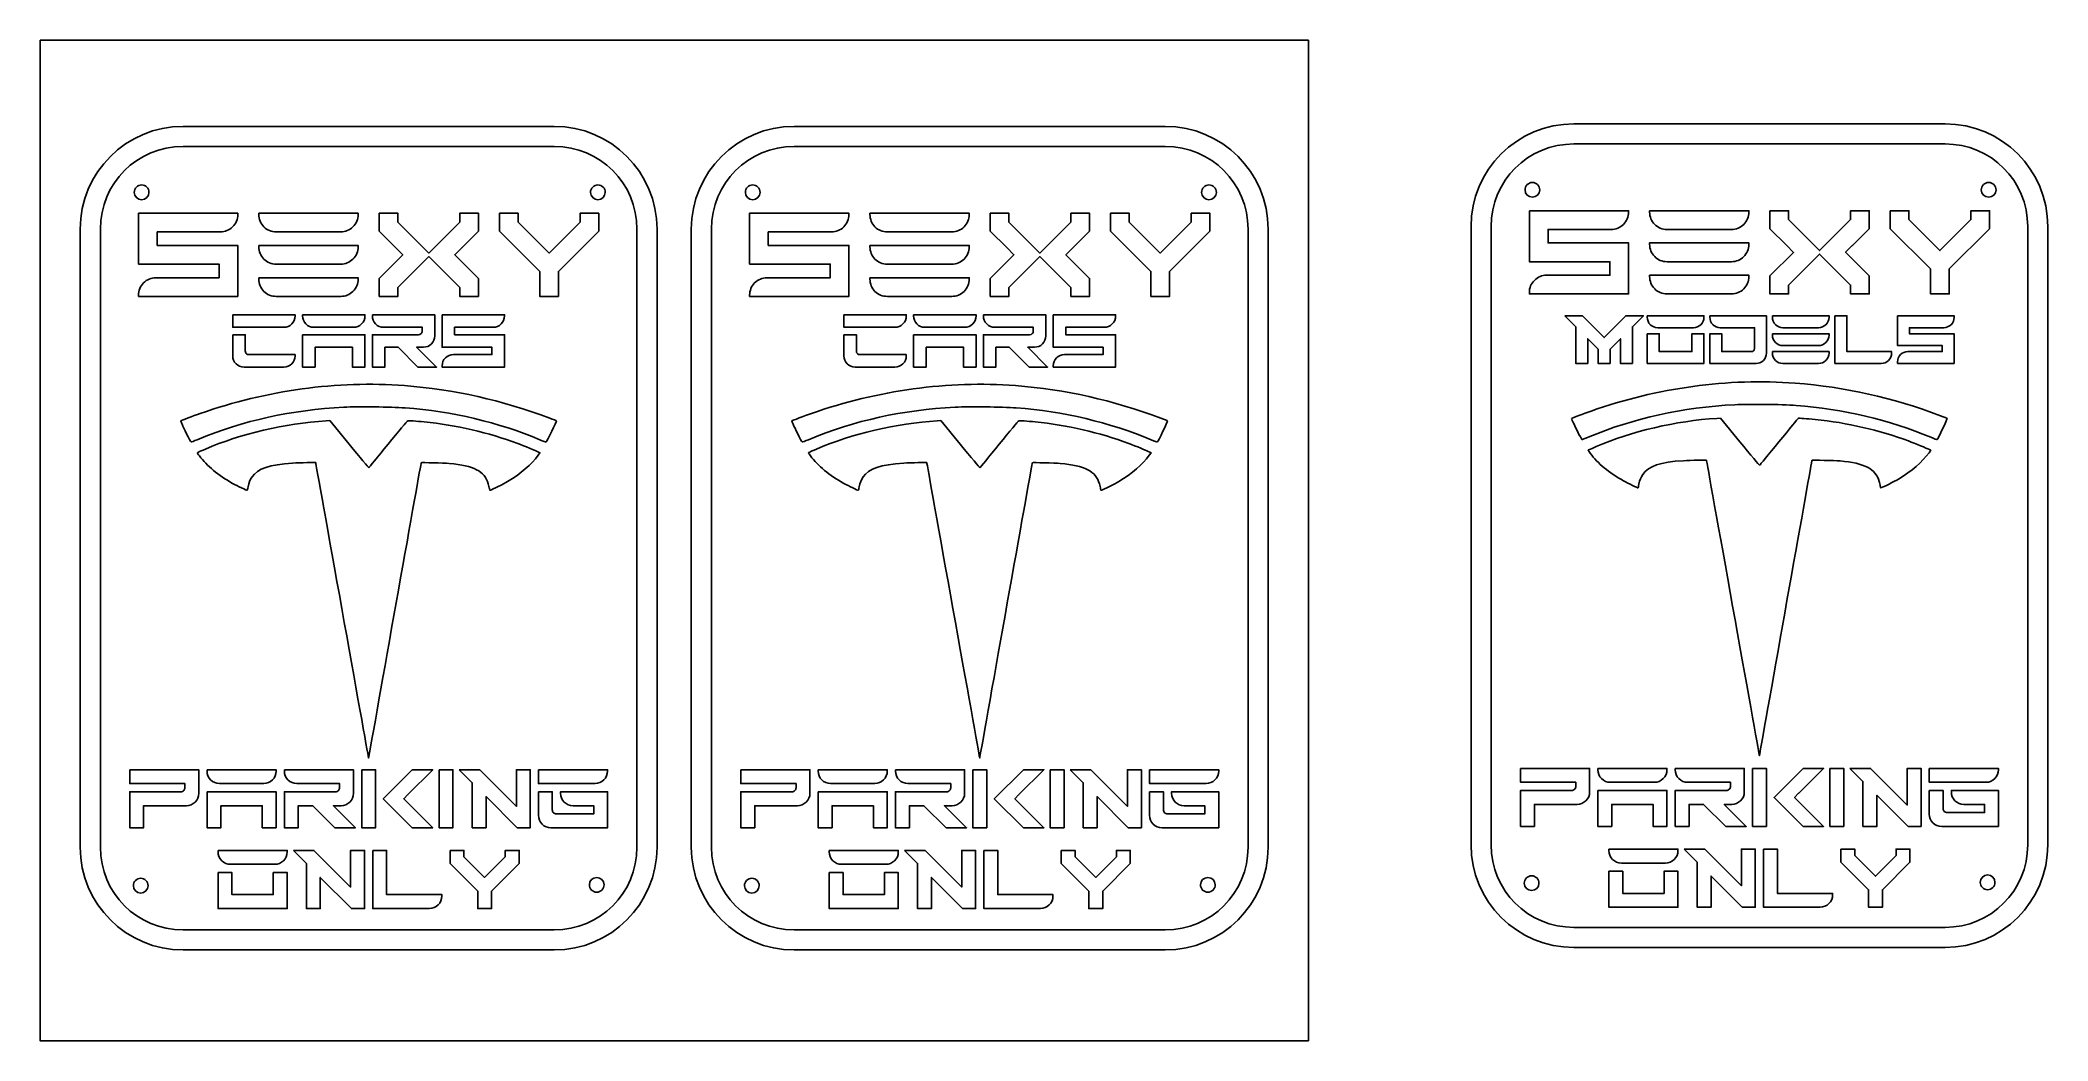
# Model space of a CAD drawing. Extents: x 0 to 602, y 0 to 300.
import ezdxf

# ---------------------------------------------------------------- set-up
doc = ezdxf.new("R2010")
doc.units = 0
doc.layers.add('Ebene_1', color=7, linetype='CONTINUOUS')

msp = doc.modelspace()

# ---------------------------------------------------------------- linework, layer by layer
at = {"layer": 'Ebene_1', "color": 7}
for points in [[(0, 299.59998), (380, 299.59998), (380, 0), (0, 0)], [(42.817704, 267.789834)], [(225.905704, 267.789834)], [(459.508704, 268.534356)], [(32.602477, 254.03728)], [(169.302092, 254.03728)], [(215.690477, 254.03728)], [(352.390092, 254.03728)], [(449.293477, 254.781802)], [(585.993092, 254.781802)], [(101.571012, 247.787973), (101.571012, 242.420584), (106.511213, 237.480381), (108.657476, 235.334114), (101.571012, 228.249367), (101.571012, 222.881979), (101.95341, 222.881979), (107.162326, 222.881979), (107.162326, 225.519165), (116.439847, 234.794964), (125.715648, 225.519165), (125.715648, 222.881979), (126.096325, 222.881979), (131.306962, 222.881979), (131.306962, 228.249367), (124.218769, 235.33756), (126.218623, 237.368417), (126.254782, 237.368417), (131.306944, 242.420584), (131.306944, 247.787973), (125.71563, 247.787973), (125.71563, 245.150787), (116.439847, 235.874987), (107.162326, 245.150787), (107.162326, 247.787973)], [(137.620024, 247.787973), (137.620024, 242.420584), (149.691482, 230.347403), (149.691482, 222.881979), (150.072159, 222.881979), (155.282796, 222.881979), (155.282796, 230.347403), (167.354254, 242.420584), (167.354254, 247.787973), (161.762939, 247.787973), (161.762939, 245.150787), (152.487139, 235.874987), (143.211338, 245.150787), (143.211338, 247.787973)], [(284.659012, 247.787973), (284.659012, 242.420584), (289.599213, 237.480381), (291.745476, 235.334114), (284.659012, 228.249367), (284.659012, 222.881979), (285.04141, 222.881979), (290.250326, 222.881979), (290.250326, 225.519165), (299.527847, 234.794964), (308.803648, 225.519165), (308.803648, 222.881979), (309.184325, 222.881979), (314.394962, 222.881979), (314.394962, 228.249367), (307.306769, 235.33756), (309.306623, 237.368417), (309.342782, 237.368417), (314.394944, 242.420584), (314.394944, 247.787973), (308.80363, 247.787973), (308.80363, 245.150787), (299.527847, 235.874987), (290.250326, 245.150787), (290.250326, 247.787973)], [(320.708024, 247.787973), (320.708024, 242.420584), (332.779482, 230.347403), (332.779482, 222.881979), (333.160159, 222.881979), (338.370796, 222.881979), (338.370796, 230.347403), (350.442254, 242.420584), (350.442254, 247.787973), (344.850939, 247.787973), (344.850939, 245.150787), (335.575139, 235.874987), (326.299338, 245.150787), (326.299338, 247.787973)], [(518.262602, 248.532495), (518.262602, 243.165106), (523.202803, 238.224903), (525.349066, 236.078636), (518.262602, 228.993889), (518.262602, 223.626501), (518.645, 223.626501), (523.853916, 223.626501), (523.853916, 226.263687), (533.131437, 235.539486), (542.407238, 226.263687), (542.407238, 223.626501), (542.787915, 223.626501), (547.998552, 223.626501), (547.998552, 228.993889), (540.910359, 236.082082), (542.910213, 238.112939), (542.946372, 238.112939), (547.998534, 243.165106), (547.998534, 248.532495), (542.40722, 248.532495), (542.40722, 245.895309), (533.131437, 236.619509), (523.853916, 245.895309), (523.853916, 248.532495)], [(554.311614, 248.532495), (554.311614, 243.165106), (566.383072, 231.091925), (566.383072, 223.626501), (566.763749, 223.626501), (571.974386, 223.626501), (571.974386, 231.091925), (584.045844, 243.165106), (584.045844, 248.532495), (578.454529, 248.532495), (578.454529, 245.895309), (569.178729, 236.619509), (559.902928, 245.895309), (559.902928, 248.532495)], [(456.775032, 217.082086), (460.080552, 213.776559), (460.080552, 202.805795), (460.524967, 202.805795), (463.646181, 202.805795), (463.646181, 210.210932), (466.774292, 207.082826), (466.774292, 202.805795), (470.34164, 202.805795), (470.34164, 207.082826), (473.469742, 210.210932), (473.469742, 202.805795), (477.03537, 202.805795), (477.03537, 213.776559), (480.340899, 217.082086), (475.068245, 217.082086), (468.557102, 210.57094), (462.047678, 217.082086)], [(78.616598, 211.428109), (78.616598, 201.702737), (78.997276, 201.702737), (82.366535, 201.702737), (82.366535, 207.678174), (93.552609, 207.678174), (93.552609, 201.702737), (97.302542, 201.702737), (97.302542, 211.428109)], [(261.704598, 211.428109), (261.704598, 201.702737), (262.085276, 201.702737), (265.454535, 201.702737), (265.454535, 207.678174), (276.640609, 207.678174), (276.640609, 201.702737), (280.390542, 201.702737), (280.390542, 211.428109)], [(481.503605, 211.726755), (481.503605, 202.805795), (481.946291, 202.805795), (498.458423, 202.805795), (498.458423, 211.726755), (494.892794, 211.726755), (494.892794, 206.371423), (485.069233, 206.371423), (485.069233, 211.726755)], [(566.43404, 180.707132)], [(149.74273, 179.96262)], [(332.83073, 179.96262)], [(96.336869, 81.180668), (96.336869, 63.787448), (96.759799, 63.787448), (100.491814, 63.787448), (100.491814, 81.180668)], [(111.48021, 81.180668), (102.783605, 72.484053), (111.48021, 63.787448), (111.653576, 63.787448), (117.637372, 63.787448), (108.938855, 72.485965), (110.150477, 73.716636), (110.173302, 73.716636), (117.637333, 81.180668)], [(119.506242, 81.180668), (119.506242, 63.787448), (119.929163, 63.787448), (123.661178, 63.787448), (123.661178, 81.180668)], [(125.530049, 81.180668), (129.437333, 77.273384), (129.437333, 63.787448), (129.858351, 63.787448), (133.590366, 63.787448), (133.590366, 73.12035), (142.923268, 63.787448), (146.830552, 63.787448), (146.830552, 81.180668), (142.675606, 81.180668), (142.675606, 70.192262), (131.689113, 81.180668)], [(279.424869, 81.180668), (279.424869, 63.787448), (279.847799, 63.787448), (283.579814, 63.787448), (283.579814, 81.180668)], [(294.56821, 81.180668), (285.871605, 72.484053), (294.56821, 63.787448), (294.741576, 63.787448), (300.725372, 63.787448), (292.026855, 72.485965), (293.238477, 73.716636), (293.261302, 73.716636), (300.725333, 81.180668)], [(302.594242, 81.180668), (302.594242, 63.787448), (303.017163, 63.787448), (306.749178, 63.787448), (306.749178, 81.180668)], [(308.618049, 81.180668), (312.525333, 77.273384), (312.525333, 63.787448), (312.946351, 63.787448), (316.678366, 63.787448), (316.678366, 73.12035), (326.011268, 63.787448), (329.918552, 63.787448), (329.918552, 81.180668), (325.763606, 81.180668), (325.763606, 70.192262), (314.777113, 81.180668)], [(513.028379, 81.57239), (513.028379, 64.17917), (513.451309, 64.17917), (517.183324, 64.17917), (517.183324, 81.57239)], [(528.17172, 81.57239), (519.475115, 72.875775), (528.17172, 64.17917), (528.345086, 64.17917), (534.328882, 64.17917), (525.630365, 72.877687), (526.841987, 74.108358), (526.864812, 74.108358), (534.328843, 81.57239)], [(536.197752, 81.57239), (536.197752, 64.17917), (536.620673, 64.17917), (540.352688, 64.17917), (540.352688, 81.57239)], [(542.221559, 81.57239), (546.128843, 77.665106), (546.128843, 64.17917), (546.549861, 64.17917), (550.281876, 64.17917), (550.281876, 73.512072), (559.614778, 64.17917), (563.522062, 64.17917), (563.522062, 81.57239), (559.367116, 81.57239), (559.367116, 70.583984), (548.380623, 81.57239)], [(49.99813, 74.560575), (49.99813, 63.787448), (50.421054, 63.787448), (54.153072, 63.787448), (54.153072, 70.405629), (66.549313, 70.405629), (66.549313, 63.787448), (70.70235, 63.787448), (70.70235, 74.560575)], [(233.08613, 74.560575), (233.08613, 63.787448), (233.509054, 63.787448), (237.241071, 63.787448), (237.241071, 70.405629), (249.637313, 70.405629), (249.637313, 63.787448), (253.79035, 63.787448), (253.79035, 74.560575)], [(466.68964, 74.952297), (466.68964, 64.17917), (467.112564, 64.17917), (470.844582, 64.17917), (470.844582, 70.797351), (483.240823, 70.797351), (483.240823, 64.17917), (487.39386, 64.17917), (487.39386, 74.952297)], [(75.882215, 57.001617), (79.787593, 53.094333), (79.787593, 39.608388), (80.210517, 39.608388), (83.942534, 39.608388), (83.942534, 48.941289), (93.275435, 39.608388), (97.180817, 39.608388), (97.180817, 57.001617), (93.027773, 57.001617), (93.027773, 46.013211), (82.039377, 57.001617)], [(122.81724, 57.001617), (122.81724, 53.094333), (131.090924, 44.820648), (131.090924, 39.608388), (131.513854, 39.608388), (135.24587, 39.608388), (135.24587, 44.820648), (143.519555, 53.094333), (143.519555, 57.001617), (139.366521, 57.001617), (139.366521, 55.098451), (133.167446, 48.901289), (126.970274, 55.098451), (126.970274, 57.001617)], [(258.970215, 57.001617), (262.875592, 53.094333), (262.875592, 39.608388), (263.298517, 39.608388), (267.030534, 39.608388), (267.030534, 48.941289), (276.363435, 39.608388), (280.268817, 39.608388), (280.268817, 57.001617), (276.115773, 57.001617), (276.115773, 46.013211), (265.127377, 57.001617)], [(305.90524, 57.001617), (305.90524, 53.094333), (314.178924, 44.820648), (314.178924, 39.608388), (314.601854, 39.608388), (318.33387, 39.608388), (318.33387, 44.820648), (326.607555, 53.094333), (326.607555, 57.001617), (322.454521, 57.001617), (322.454521, 55.098451), (316.255446, 48.901289), (310.058274, 55.098451), (310.058274, 57.001617)], [(492.573725, 57.393339), (496.479103, 53.486055), (496.479103, 40.00011), (496.902027, 40.00011), (500.634044, 40.00011), (500.634044, 49.333011), (509.966945, 40.00011), (513.872327, 40.00011), (513.872327, 57.393339), (509.719283, 57.393339), (509.719283, 46.404933), (498.730887, 57.393339)], [(539.50875, 57.393339), (539.50875, 53.486055), (547.782434, 45.21237), (547.782434, 40.00011), (548.205364, 40.00011), (551.93738, 40.00011), (551.93738, 45.21237), (560.211065, 53.486055), (560.211065, 57.393339), (556.058031, 57.393339), (556.058031, 55.490173), (549.858956, 49.293011), (543.661784, 55.490173), (543.661784, 57.393339)], [(53.309129, 50.381524), (53.309129, 39.608388), (53.730147, 39.608388), (74.011443, 39.608388), (74.011443, 50.381524), (69.858407, 50.381524), (69.858407, 43.761431), (57.462165, 43.761431), (57.462165, 50.381524)], [(236.397129, 50.381524), (236.397129, 39.608388), (236.818147, 39.608388), (257.099443, 39.608388), (257.099443, 50.381524), (252.946407, 50.381524), (252.946407, 43.761431), (240.550165, 43.761431), (240.550165, 50.381524)], [(470.000639, 50.773246), (470.000639, 40.00011), (470.421657, 40.00011), (490.702953, 40.00011), (490.702953, 50.773246), (486.549917, 50.773246), (486.549917, 44.153153), (474.153675, 44.153153), (474.153675, 50.773246)], [(32.345252, 46.449678)], [(168.968739, 46.70692)], [(215.433252, 46.449678)], [(352.056739, 46.70692)], [(449.036252, 47.1942)], [(585.659739, 47.451442)]]:
    msp.add_lwpolyline(points, close=True, dxfattribs=at)
for points in [[(154.010494, 273.804662), (42.817704, 273.804662)], [(337.098494, 273.804662), (225.905704, 273.804662)], [(570.701494, 274.549184), (459.508704, 274.549184)], [(42.817704, 267.789834), (154.010494, 267.789834)], [(225.905704, 267.789834), (337.098494, 267.789834)], [(459.508704, 268.534356), (570.701494, 268.534356)], [(29.474708, 247.787973), (29.474708, 232.538455), (53.617624, 232.538455), (53.617624, 228.473295), (34.685348, 228.473295)], [(59.210664, 247.407294), (59.210664, 247.787973), (29.474708, 247.787973)], [(65.52372, 247.787973), (65.52372, 247.407294)], [(95.257951, 247.407212), (95.257951, 247.78789), (65.52372, 247.787973)], [(212.562708, 247.787973), (212.562708, 232.538455), (236.705624, 232.538455), (236.705624, 228.473295), (217.773348, 228.473295)], [(242.298664, 247.407294), (242.298664, 247.787973), (212.562708, 247.787973)], [(248.61172, 247.787973), (248.61172, 247.407294)], [(278.345951, 247.407212), (278.345951, 247.78789), (248.61172, 247.787973)], [(446.166298, 248.532495), (446.166298, 233.282977), (470.309214, 233.282977), (470.309214, 229.217817), (451.376938, 229.217817)], [(475.902254, 248.151816), (475.902254, 248.532495), (446.166298, 248.532495)], [(482.21531, 248.532495), (482.21531, 248.151816)], [(511.949541, 248.151734), (511.949541, 248.532412), (482.21531, 248.532495)], [(12.007181, 243.03573), (12.007181, 57.965694)], [(18.030139, 57.965694), (18.030139, 243.03573)], [(29.474708, 223.262656), (29.474708, 222.881979), (29.855387, 222.881979), (59.210664, 222.881979), (59.210664, 238.131495), (35.066026, 238.131495), (35.066026, 242.196655), (54.000025, 242.196655)], [(67.027485, 243.70731), (67.029249, 243.705546), (67.031013, 243.703783)], [(70.732719, 242.196572), (90.047314, 242.196572)], [(178.798059, 243.03573), (178.798059, 57.965694)], [(184.821017, 57.965694), (184.821017, 243.03573)], [(195.095181, 243.03573), (195.095181, 57.965694)], [(201.118139, 57.965694), (201.118139, 243.03573)], [(212.562708, 223.262656), (212.562708, 222.881979), (212.943387, 222.881979), (242.298664, 222.881979), (242.298664, 238.131495), (218.154026, 238.131495), (218.154026, 242.196655), (237.088025, 242.196655)], [(250.115485, 243.70731), (250.117249, 243.705546), (250.119013, 243.703783)], [(253.820719, 242.196572), (273.135314, 242.196572)], [(361.886059, 243.03573), (361.886059, 57.965694)], [(367.909017, 57.965694), (367.909017, 243.03573)], [(428.698181, 243.780252), (428.698181, 58.710216)], [(434.721139, 58.710216), (434.721139, 243.780252)], [(446.166298, 224.007178), (446.166298, 223.626501), (446.546977, 223.626501), (475.902254, 223.626501), (475.902254, 238.876017), (451.757616, 238.876017), (451.757616, 242.941177), (470.691615, 242.941177)], [(483.719075, 244.451832), (483.720839, 244.450068), (483.722603, 244.448305)], [(487.424309, 242.941094), (506.738904, 242.941094)], [(595.489059, 243.780252), (595.489059, 58.710216)], [(601.512017, 58.710216), (601.512017, 243.780252)], [(65.52372, 238.131495), (65.52372, 237.749094)], [(95.257951, 237.749012), (95.257951, 238.131412), (65.52372, 238.131495)], [(248.61172, 238.131495), (248.61172, 237.749094)], [(278.345951, 237.749012), (278.345951, 238.131412), (248.61172, 238.131495)], [(482.21531, 238.876017), (482.21531, 238.493616)], [(511.949541, 238.493534), (511.949541, 238.875934), (482.21531, 238.876017)], [(483.719075, 234.795355), (483.720839, 234.793591), (483.722603, 234.791827)], [(67.027485, 234.050833), (67.029249, 234.049069), (67.031013, 234.047305)], [(70.732719, 232.538372), (90.047314, 232.538372)], [(250.115485, 234.050833), (250.117249, 234.049069), (250.119013, 234.047305)], [(253.820719, 232.538372), (273.135314, 232.538372)], [(482.21531, 229.217817), (482.21531, 228.83714)], [(511.949541, 228.837057), (511.949541, 229.217734), (482.21531, 229.217817)], [(487.424309, 233.282894), (506.738904, 233.282894)], [(65.52372, 228.473295), (65.52372, 228.092618)], [(95.257951, 228.092535), (95.257951, 228.473212), (65.52372, 228.473295)], [(67.027485, 224.392633), (67.029249, 224.390869), (67.031013, 224.389105)], [(70.732719, 222.881896), (90.047314, 222.881896)], [(248.61172, 228.473295), (248.61172, 228.092618)], [(278.345951, 228.092535), (278.345951, 228.473212), (248.61172, 228.473295)], [(250.115485, 224.392633), (250.117249, 224.390869), (250.119013, 224.389105)], [(253.820719, 222.881896), (273.135314, 222.881896)], [(483.719075, 225.137155), (483.720839, 225.135391), (483.722603, 225.133627)], [(487.424309, 223.626418), (506.738904, 223.626418)], [(57.705152, 217.401825), (57.705152, 213.651889), (58.087552, 213.651889), (73.023562, 213.651889)], [(76.391097, 217.021146), (76.391097, 217.401825), (57.705152, 217.401825)], [(78.616598, 217.401825), (78.616598, 217.021146)], [(97.302693, 217.020991), (97.302693, 217.401753), (78.616598, 217.401825)], [(99.526326, 217.401825), (99.526326, 217.021146)], [(118.21399, 211.045638), (118.21399, 217.401753), (99.526326, 217.401825)], [(120.43777, 217.401825), (120.43777, 207.678174), (135.37378, 207.678174), (135.37378, 205.452673), (123.80703, 205.452673)], [(139.12371, 217.021146), (139.12371, 217.401825), (120.43777, 217.401825)], [(240.793152, 217.401825), (240.793152, 213.651889), (241.175552, 213.651889), (256.111562, 213.651889)], [(259.479097, 217.021146), (259.479097, 217.401825), (240.793152, 217.401825)], [(261.704598, 217.401825), (261.704598, 217.021146)], [(280.390693, 217.020991), (280.390693, 217.401753), (261.704598, 217.401825)], [(282.614326, 217.401825), (282.614326, 217.021146)], [(301.30199, 211.045638), (301.30199, 217.401753), (282.614326, 217.401825)], [(303.52577, 217.401825), (303.52577, 207.678174), (318.46178, 207.678174), (318.46178, 205.452673), (306.89503, 205.452673)], [(322.21171, 217.021146), (322.21171, 217.401825), (303.52577, 217.401825)], [(481.503605, 217.082086), (481.503605, 216.637674)], [(498.458502, 216.637591), (498.458502, 217.082003), (481.503605, 217.082086)], [(500.24812, 217.082086), (500.24812, 216.637674)], [(517.203071, 205.926929), (517.203071, 217.082086), (500.24812, 217.082086)], [(518.992645, 217.082086), (518.992645, 216.637674)], [(535.947586, 216.637591), (535.947586, 217.082003), (518.992645, 217.082086)], [(537.73717, 217.082086), (537.73717, 202.805795), (538.181576, 202.805795), (551.570765, 202.805795)], [(554.691988, 205.927012), (554.691988, 206.371423), (541.302789, 206.371423), (541.302789, 217.082086), (537.73717, 217.082086)], [(556.481685, 217.082086), (556.481685, 208.161127), (569.870875, 208.161127), (569.870875, 206.371423), (559.604628, 206.371423)], [(573.436503, 216.637674), (573.436503, 217.082086), (556.481685, 217.082086)], [(57.705152, 211.428109), (57.705152, 205.071994)], [(61.455087, 206.565424), (61.455087, 211.428109), (57.705152, 211.428109)], [(79.588102, 214.630283), (79.589902, 214.628483), (79.591702, 214.626683)], [(81.984289, 213.651734), (93.933437, 213.651734)], [(113.35187, 211.427954), (99.526405, 211.427954), (99.526405, 201.702582), (99.908802, 201.702582), (103.27634, 201.702582), (103.27634, 207.678019), (107.21919, 207.678019), (113.19291, 201.702582), (118.75322, 201.702582), (112.77779, 207.678019), (114.84481, 207.678019)], [(100.49783, 214.630283), (100.49983, 214.628483), (100.50183, 214.626683)], [(102.89614, 213.651734), (114.46289, 213.651734), (114.46289, 212.538983)], [(120.43777, 202.085137), (120.43777, 201.702737), (120.81844, 201.702737), (139.12371, 201.702737), (139.12371, 211.428109), (124.18771, 211.428109), (124.18771, 213.651889), (135.75446, 213.651889)], [(240.793152, 211.428109), (240.793152, 205.071994)], [(244.543087, 206.565424), (244.543087, 211.428109), (240.793152, 211.428109)], [(262.676102, 214.630283), (262.677902, 214.628483), (262.679702, 214.626683)], [(265.072289, 213.651734), (277.021437, 213.651734)], [(296.43987, 211.427954), (282.614405, 211.427954), (282.614405, 201.702582), (282.996802, 201.702582), (286.36434, 201.702582), (286.36434, 207.678019), (290.30719, 207.678019), (296.28091, 201.702582), (301.84122, 201.702582), (295.86579, 207.678019), (297.93281, 207.678019)], [(283.58583, 214.630283), (283.58783, 214.628483), (283.58983, 214.626683)], [(285.98414, 213.651734), (297.55089, 213.651734), (297.55089, 212.538983)], [(303.52577, 202.085137), (303.52577, 201.702737), (303.90644, 201.702737), (322.21171, 201.702737), (322.21171, 211.428109), (307.27571, 211.428109), (307.27571, 213.651889), (318.84246, 213.651889)], [(482.402762, 214.424229), (482.404526, 214.422465), (482.406289, 214.420701)], [(484.624898, 213.516375), (495.33556, 213.516375)], [(512.741733, 206.37134), (503.813881, 206.37134), (503.813881, 211.726672), (500.248253, 211.726672), (500.248253, 202.805712), (500.692668, 202.805712), (514.080137, 202.805712)], [(501.147286, 214.424229), (501.14905, 214.422465), (501.152578, 214.420701)], [(503.369475, 213.516375), (513.637442, 213.516375), (513.637442, 207.265331)], [(518.992645, 211.726755), (518.992645, 211.282343)], [(535.947586, 211.28226), (535.947586, 211.726672), (518.992645, 211.726755)], [(519.891802, 214.424229), (519.89533, 214.422465), (519.897094, 214.420701)], [(522.113982, 213.516375), (532.826373, 213.516375)], [(556.481685, 203.248484), (556.481685, 202.805795), (556.9261, 202.805795), (573.436503, 202.805795), (573.436503, 211.726755), (560.047314, 211.726755), (560.047314, 213.516458), (570.31529, 213.516458)], [(76.391252, 205.071839), (76.391252, 205.452673), (62.567838, 205.452673)], [(259.479252, 205.071839), (259.479252, 205.452673), (245.655838, 205.452673)], [(518.992645, 206.371423), (518.992645, 205.927012)], [(535.947586, 205.926929), (535.947586, 206.371423), (518.992645, 206.371423)], [(519.891802, 209.068898), (519.89533, 209.067134), (519.897094, 209.06537)], [(522.113982, 208.161044), (532.826373, 208.161044)], [(58.676656, 202.681131), (58.678456, 202.679331), (58.680256, 202.677531)], [(61.074565, 201.702582), (73.023717, 201.702582)], [(241.764656, 202.681131), (241.766456, 202.679331), (241.768256, 202.677531)], [(244.162565, 201.702582), (256.111717, 201.702582)], [(519.891802, 203.713566), (519.89533, 203.711802), (519.897094, 203.710039)], [(522.113982, 202.805712), (532.826373, 202.805712)], [(85.656042, 185.62731), (86.741351, 185.69401), (92.566923, 178.59531)], [(268.744042, 185.62731), (269.829351, 185.69401), (275.654923, 178.59531)], [(502.34722, 186.371822), (503.43254, 186.438522), (509.25815, 179.339822)], [(149.33692, 176.26632), (149.74218, 176.05954), (149.21942, 175.34083)], [(332.42492, 176.26632), (332.83018, 176.05954), (332.30742, 175.34083)], [(566.02824, 177.010832), (566.43351, 176.804052), (565.91075, 176.085342)], [(98.491139, 85.1013), (98.409339, 84.6362), (98.340682, 84.99802)], [(281.579139, 85.1013), (281.497339, 84.6362), (281.428682, 84.99802)], [(515.18243, 85.845822), (515.10063, 85.380722), (515.03196, 85.742542)], [(26.82876, 81.180668), (26.82876, 77.025722), (43.379943, 77.025722), (43.379943, 75.793148)], [(47.53298, 74.137655), (47.53298, 81.180668), (26.82876, 81.180668)], [(49.99813, 81.180668), (49.99813, 80.757738)], [(70.70235, 80.75764), (70.70235, 81.18057), (49.99813, 81.180668)], [(73.167501, 81.180668), (73.167501, 80.757738)], [(93.871721, 74.137557), (93.871721, 81.18057), (73.167501, 81.180668)], [(149.295699, 81.180668), (149.295699, 77.025722), (149.718629, 77.025722), (166.2679, 77.025722)], [(169.999926, 80.757738), (169.999926, 81.180668), (149.295699, 81.180668)], [(209.91676, 81.180668), (209.91676, 77.025722), (226.467943, 77.025722), (226.467943, 75.793148)], [(230.62098, 74.137655), (230.62098, 81.180668), (209.91676, 81.180668)], [(233.08613, 81.180668), (233.08613, 80.757738)], [(253.79035, 80.75764), (253.79035, 81.18057), (233.08613, 81.180668)], [(256.255501, 81.180668), (256.255501, 80.757738)], [(276.959721, 74.137557), (276.959721, 81.18057), (256.255501, 81.180668)], [(332.383699, 81.180668), (332.383699, 77.025722), (332.806629, 77.025722), (349.3559, 77.025722)], [(353.087926, 80.757738), (353.087926, 81.180668), (332.383699, 81.180668)], [(443.52027, 81.57239), (443.52027, 77.417444), (460.071453, 77.417444), (460.071453, 76.18487)], [(464.22449, 74.529377), (464.22449, 81.57239), (443.52027, 81.57239)], [(466.68964, 81.57239), (466.68964, 81.14946)], [(487.39386, 81.149362), (487.39386, 81.572292), (466.68964, 81.57239)], [(467.766001, 78.501426), (467.769805, 78.499476), (467.771755, 78.497525)], [(489.859011, 81.57239), (489.859011, 81.14946)], [(510.563231, 74.529279), (510.563231, 81.572292), (489.859011, 81.57239)], [(490.93537, 78.501426), (490.939174, 78.499476), (490.941125, 78.497525)], [(565.987209, 81.57239), (565.987209, 77.417444), (566.410139, 77.417444), (582.95941, 77.417444)], [(586.691436, 81.14946), (586.691436, 81.57239), (565.987209, 81.57239)], [(42.145462, 74.560575), (26.82876, 74.560575), (26.82876, 63.787448), (27.251684, 63.787448), (30.983702, 63.787448), (30.983702, 70.405629), (43.800962, 70.405629)], [(51.074491, 78.109704), (51.078295, 78.107754), (51.080245, 78.105803)], [(53.730187, 77.025624), (66.970332, 77.025624)], [(88.484242, 74.560477), (73.167501, 74.560477), (73.167501, 63.787351), (73.590424, 63.787351), (77.322441, 63.787351), (77.322441, 70.405532), (81.69075, 70.405532), (88.310842, 63.787351), (94.468008, 63.787351), (87.847912, 70.405532), (90.139706, 70.405532)], [(74.24386, 78.109704), (74.247664, 78.107754), (74.249615, 78.105803)], [(76.899557, 77.025624), (89.718727, 77.025624), (89.718727, 75.793051)], [(149.295699, 74.560575), (149.295699, 67.517562)], [(153.45082, 69.172822), (153.45082, 74.560341), (149.295699, 74.560575)], [(153.027812, 63.78736), (170.000014, 63.78736), (170.000014, 74.560487), (155.91588, 74.560487), (155.91588, 74.137567)], [(225.233462, 74.560575), (209.91676, 74.560575), (209.91676, 63.787448), (210.339684, 63.787448), (214.071702, 63.787448), (214.071702, 70.405629), (226.888962, 70.405629)], [(234.16249, 78.109704), (234.166295, 78.107754), (234.168245, 78.105803)], [(236.818187, 77.025624), (250.058332, 77.025624)], [(271.572242, 74.560477), (256.255501, 74.560477), (256.255501, 63.787351), (256.678424, 63.787351), (260.410441, 63.787351), (260.410441, 70.405532), (264.77875, 70.405532), (271.398842, 63.787351), (277.556008, 63.787351), (270.935912, 70.405532), (273.227706, 70.405532)], [(257.33186, 78.109704), (257.335664, 78.107754), (257.337615, 78.105803)], [(259.987557, 77.025624), (272.806727, 77.025624), (272.806727, 75.793051)], [(332.383699, 74.560575), (332.383699, 67.517562)], [(336.53882, 69.172822), (336.53882, 74.560341), (332.383699, 74.560575)], [(336.115812, 63.78736), (353.088014, 63.78736), (353.088014, 74.560487), (339.00388, 74.560487), (339.00388, 74.137567)], [(458.836972, 74.952297), (443.52027, 74.952297), (443.52027, 64.17917), (443.943194, 64.17917), (447.675212, 64.17917), (447.675212, 70.797351), (460.492472, 70.797351)], [(470.421697, 77.417346), (483.661842, 77.417346)], [(505.175752, 74.952199), (489.859011, 74.952199), (489.859011, 64.179073), (490.281934, 64.179073), (494.013951, 64.179073), (494.013951, 70.797254), (498.38226, 70.797254), (505.002352, 64.179073), (511.159518, 64.179073), (504.539422, 70.797254), (506.831216, 70.797254)], [(493.591067, 77.417346), (506.410237, 77.417346), (506.410237, 76.184773)], [(565.987209, 74.952297), (565.987209, 67.909284)], [(570.14233, 69.564544), (570.14233, 74.952063), (565.987209, 74.952297)], [(569.719322, 64.179082), (586.691524, 64.179082), (586.691524, 74.952209), (572.60739, 74.952209), (572.60739, 74.529289)], [(159.647983, 70.405395), (165.845156, 70.405395), (165.845156, 67.940248), (154.683394, 67.940248)], [(156.992244, 71.491426), (156.994195, 71.489475), (156.996146, 71.485573)], [(342.735983, 70.405395), (348.933156, 70.405395), (348.933156, 67.940248), (337.771394, 67.940248)], [(340.080244, 71.491426), (340.082195, 71.489475), (340.084146, 71.485573)], [(576.339493, 70.797117), (582.536666, 70.797117), (582.536666, 68.33197), (571.374904, 68.33197)], [(573.683754, 71.883148), (573.685705, 71.881197), (573.687656, 71.877295)], [(150.372064, 64.871431), (150.374015, 64.86948), (150.375965, 64.867529)], [(333.460064, 64.871431), (333.462015, 64.86948), (333.463965, 64.867529)], [(567.063574, 65.263153), (567.065525, 65.261202), (567.067475, 65.259251)], [(53.309129, 57.001617), (53.309129, 56.578687)], [(74.011535, 56.578589), (74.011535, 57.001519), (53.309129, 57.001617)], [(99.647866, 57.001617), (99.647866, 39.608388), (100.068884, 39.608388), (116.618165, 39.608388)], [(120.350181, 43.340413), (120.350181, 43.761431), (103.80091, 43.761431), (103.80091, 57.001617), (99.647866, 57.001617)], [(236.397129, 57.001617), (236.397129, 56.578687)], [(257.099535, 56.578589), (257.099535, 57.001519), (236.397129, 57.001617)], [(282.735866, 57.001617), (282.735866, 39.608388), (283.156884, 39.608388), (299.706165, 39.608388)], [(303.438181, 43.340413), (303.438181, 43.761431), (286.88891, 43.761431), (286.88891, 57.001617), (282.735866, 57.001617)], [(470.000639, 57.393339), (470.000639, 56.970409)], [(490.703045, 56.970311), (490.703045, 57.393241), (470.000639, 57.393339)], [(471.076999, 54.324278), (471.07895, 54.322327), (471.0809, 54.320376)], [(516.339376, 57.393339), (516.339376, 40.00011), (516.760394, 40.00011), (533.309675, 40.00011)], [(537.041691, 43.732135), (537.041691, 44.153153), (520.49242, 44.153153), (520.49242, 57.393339), (516.339376, 57.393339)], [(54.385489, 53.932556), (54.38744, 53.930605), (54.38939, 53.928654)], [(57.041237, 52.848476), (70.279517, 52.848476)], [(237.473489, 53.932556), (237.47544, 53.930605), (237.47739, 53.928654)], [(240.129237, 52.848476), (253.367517, 52.848476)], [(473.732747, 53.240198), (486.971027, 53.240198)], [(154.010494, 33.21159), (42.817704, 33.21159)], [(337.098494, 33.21159), (225.905704, 33.21159)], [(570.701494, 33.956112), (459.508704, 33.956112)], [(42.817704, 27.196754), (154.010494, 27.196754)], [(225.905704, 27.196754), (337.098494, 27.196754)], [(459.508704, 27.941276), (570.701494, 27.941276)]]:
    msp.add_lwpolyline(points, dxfattribs=at)
for points in [[(42.817704, 273.804662), (25.801186, 273.804662), (12.007181, 260.029274), (12.007181, 243.03573)], [(184.821017, 243.03573), (184.821017, 260.029274), (171.027012, 273.804662), (154.010494, 273.804662)], [(225.905704, 273.804662), (208.889186, 273.804662), (195.095181, 260.029274), (195.095181, 243.03573)], [(367.909017, 243.03573), (367.909017, 260.029274), (354.115012, 273.804662), (337.098494, 273.804662)], [(459.508704, 274.549184), (442.492186, 274.549184), (428.698181, 260.773796), (428.698181, 243.780252)], [(601.512017, 243.780252), (601.512017, 260.773796), (587.718012, 274.549184), (570.701494, 274.549184)], [(18.030139, 243.03573), (18.030139, 256.80109), (29.033717, 267.789834), (42.817704, 267.789834)], [(154.010494, 267.789834), (167.794472, 267.789834), (178.798059, 256.80109), (178.798059, 243.03573)], [(201.118139, 243.03573), (201.118139, 256.80109), (212.121717, 267.789834), (225.905704, 267.789834)], [(337.098494, 267.789834), (350.882472, 267.789834), (361.886059, 256.80109), (361.886059, 243.03573)], [(434.721139, 243.780252), (434.721139, 257.545612), (445.724717, 268.534356), (459.508704, 268.534356)], [(570.701494, 268.534356), (584.485472, 268.534356), (595.489059, 257.545612), (595.489059, 243.780252)], [(28.192812, 254.03728), (28.19281, 254.622039), (28.425103, 255.182849), (28.838589, 255.596337)], [(30.397644, 251.832456), (29.179953, 251.832456), (28.192817, 252.819588), (28.192812, 254.03728)], [(28.838589, 255.596337), (29.252076, 256.009826), (29.812885, 256.242121), (30.397644, 256.242121)], [(30.397644, 256.242121), (30.982404, 256.242121), (31.543213, 256.009826), (31.9567, 255.596337)], [(32.602477, 254.03728), (32.602472, 252.819588), (31.615336, 251.832456), (30.397644, 251.832456)], [(31.9567, 255.596337), (32.370186, 255.182849), (32.602479, 254.622039), (32.602477, 254.03728)], [(164.892427, 254.03728), (164.892425, 254.622039), (165.124718, 255.182849), (165.538204, 255.596337)], [(167.097259, 251.832456), (165.879568, 251.832456), (164.892432, 252.819588), (164.892427, 254.03728)], [(165.538204, 255.596337), (165.951691, 256.009826), (166.5125, 256.242121), (167.097259, 256.242121)], [(167.097259, 256.242121), (167.682019, 256.242121), (168.242828, 256.009826), (168.656315, 255.596337)], [(169.302092, 254.03728), (169.302087, 252.819588), (168.314951, 251.832456), (167.097259, 251.832456)], [(168.656315, 255.596337), (169.069801, 255.182849), (169.302094, 254.622039), (169.302092, 254.03728)], [(211.280812, 254.03728), (211.28081, 254.622039), (211.513103, 255.182849), (211.926589, 255.596337)], [(213.485644, 251.832456), (212.267953, 251.832456), (211.280817, 252.819588), (211.280812, 254.03728)], [(211.926589, 255.596337), (212.340076, 256.009826), (212.900885, 256.242121), (213.485644, 256.242121)], [(213.485644, 256.242121), (214.070404, 256.242121), (214.631213, 256.009826), (215.0447, 255.596337)], [(215.690477, 254.03728), (215.690472, 252.819588), (214.703336, 251.832456), (213.485644, 251.832456)], [(215.0447, 255.596337), (215.458186, 255.182849), (215.690479, 254.622039), (215.690477, 254.03728)], [(347.980427, 254.03728), (347.980425, 254.622039), (348.212718, 255.182849), (348.626204, 255.596337)], [(350.185259, 251.832456), (348.967568, 251.832456), (347.980432, 252.819588), (347.980427, 254.03728)], [(348.626204, 255.596337), (349.039691, 256.009826), (349.6005, 256.242121), (350.185259, 256.242121)], [(350.185259, 256.242121), (350.770019, 256.242121), (351.330828, 256.009826), (351.744315, 255.596337)], [(352.390092, 254.03728), (352.390087, 252.819588), (351.402951, 251.832456), (350.185259, 251.832456)], [(351.744315, 255.596337), (352.157801, 255.182849), (352.390094, 254.622039), (352.390092, 254.03728)], [(444.883812, 254.781802), (444.88381, 255.366561), (445.116103, 255.927371), (445.529589, 256.340859)], [(447.088644, 252.576978), (445.870953, 252.576978), (444.883817, 253.56411), (444.883812, 254.781802)], [(445.529589, 256.340859), (445.943076, 256.754348), (446.503885, 256.986643), (447.088644, 256.986643)], [(447.088644, 256.986643), (447.673404, 256.986643), (448.234213, 256.754348), (448.6477, 256.340859)], [(449.293477, 254.781802), (449.293472, 253.56411), (448.306336, 252.576978), (447.088644, 252.576978)], [(448.6477, 256.340859), (449.061186, 255.927371), (449.293479, 255.366561), (449.293477, 254.781802)], [(581.583427, 254.781802), (581.583425, 255.366561), (581.815718, 255.927371), (582.229204, 256.340859)], [(583.788259, 252.576978), (582.570568, 252.576978), (581.583432, 253.56411), (581.583427, 254.781802)], [(582.229204, 256.340859), (582.642691, 256.754348), (583.2035, 256.986643), (583.788259, 256.986643)], [(583.788259, 256.986643), (584.373019, 256.986643), (584.933828, 256.754348), (585.347315, 256.340859)], [(585.993092, 254.781802), (585.993087, 253.56411), (585.005951, 252.576978), (583.788259, 252.576978)], [(585.347315, 256.340859), (585.760801, 255.927371), (585.993094, 255.366561), (585.993092, 254.781802)], [(57.660392, 243.70042), (58.68253, 244.69566), (59.210664, 245.959741), (59.210664, 247.407294)], [(65.52372, 247.407294), (65.52372, 245.985602), (66.035114, 244.726502), (67.027485, 243.70731)], [(93.7094, 243.700337), (94.731542, 244.695577), (95.257951, 245.959658), (95.257951, 247.407212)], [(240.748392, 243.70042), (241.77053, 244.69566), (242.298664, 245.959741), (242.298664, 247.407294)], [(248.61172, 247.407294), (248.61172, 245.985602), (249.123114, 244.726502), (250.115485, 243.70731)], [(276.7974, 243.700337), (277.819542, 244.695577), (278.345951, 245.959658), (278.345951, 247.407212)], [(474.351982, 244.444942), (475.37412, 245.440182), (475.902254, 246.704263), (475.902254, 248.151816)], [(482.21531, 248.151816), (482.21531, 246.730124), (482.726704, 245.471024), (483.719075, 244.451832)], [(510.40099, 244.444859), (511.423132, 245.440099), (511.949541, 246.70418), (511.949541, 248.151734)], [(54.000025, 242.196655), (55.398276, 242.196655), (56.642399, 242.709216), (57.660392, 243.70042)], [(67.031013, 243.703783), (68.027156, 242.707638), (69.287521, 242.196572), (70.732719, 242.196572)], [(90.047314, 242.196572), (91.445566, 242.196572), (92.691411, 242.709133), (93.7094, 243.700337)], [(237.088025, 242.196655), (238.486276, 242.196655), (239.730399, 242.709216), (240.748392, 243.70042)], [(250.119013, 243.703783), (251.115156, 242.707638), (252.375521, 242.196572), (253.820719, 242.196572)], [(273.135314, 242.196572), (274.533566, 242.196572), (275.779411, 242.709133), (276.7974, 243.700337)], [(470.691615, 242.941177), (472.089866, 242.941177), (473.333989, 243.453738), (474.351982, 244.444942)], [(483.722603, 244.448305), (484.718746, 243.45216), (485.979111, 242.941094), (487.424309, 242.941094)], [(506.738904, 242.941094), (508.137156, 242.941094), (509.383001, 243.453655), (510.40099, 244.444859)], [(65.52372, 237.749094), (65.52372, 236.327402), (66.035114, 235.070025), (67.027485, 234.050833)], [(93.7094, 234.042138), (94.731542, 235.037378), (95.257951, 236.301459), (95.257951, 237.749012)], [(248.61172, 237.749094), (248.61172, 236.327402), (249.123114, 235.070025), (250.115485, 234.050833)], [(276.7974, 234.042138), (277.819542, 235.037378), (278.345951, 236.301459), (278.345951, 237.749012)], [(482.21531, 238.493616), (482.21531, 237.071924), (482.726704, 235.814547), (483.719075, 234.795355)], [(483.722603, 234.791827), (484.718746, 233.795684), (485.979111, 233.282894), (487.424309, 233.282894)], [(506.738904, 233.282894), (508.137156, 233.282894), (509.383001, 233.795455), (510.40099, 234.78666)], [(510.40099, 234.78666), (511.423132, 235.7819), (511.949541, 237.045981), (511.949541, 238.493534)], [(67.031013, 234.047305), (68.027156, 233.051162), (69.287521, 232.538372), (70.732719, 232.538372)], [(90.047314, 232.538372), (91.445566, 232.538372), (92.691411, 233.050933), (93.7094, 234.042138)], [(250.119013, 234.047305), (251.115156, 233.051162), (252.375521, 232.538372), (253.820719, 232.538372)], [(273.135314, 232.538372), (274.533566, 232.538372), (275.779411, 233.050933), (276.7974, 234.042138)], [(451.376938, 229.217817), (449.952846, 229.217817), (448.691893, 228.691096), (447.673509, 227.672712)], [(482.21531, 228.83714), (482.21531, 227.415446), (482.726704, 226.156347), (483.719075, 225.137155)], [(510.40099, 225.130182), (511.423132, 226.125422), (511.949541, 227.389503), (511.949541, 228.837057)], [(30.981919, 226.92819), (29.98699, 225.933262), (29.474708, 224.68435), (29.474708, 223.262656)], [(34.685348, 228.473295), (33.261256, 228.473295), (32.000303, 227.946574), (30.981919, 226.92819)], [(65.52372, 228.092618), (65.52372, 226.670924), (66.035114, 225.411825), (67.027485, 224.392633)], [(67.031013, 224.389105), (68.027156, 223.392962), (69.287521, 222.881896), (70.732719, 222.881896)], [(90.047314, 222.881896), (91.445566, 222.881896), (92.691411, 223.394456), (93.7094, 224.38566)], [(93.7094, 224.38566), (94.731542, 225.3809), (95.257951, 226.644981), (95.257951, 228.092535)], [(214.069919, 226.92819), (213.07499, 225.933262), (212.562708, 224.68435), (212.562708, 223.262656)], [(217.773348, 228.473295), (216.349256, 228.473295), (215.088303, 227.946574), (214.069919, 226.92819)], [(248.61172, 228.092618), (248.61172, 226.670924), (249.123114, 225.411825), (250.115485, 224.392633)], [(250.119013, 224.389105), (251.115156, 223.392962), (252.375521, 222.881896), (253.820719, 222.881896)], [(273.135314, 222.881896), (274.533566, 222.881896), (275.779411, 223.394456), (276.7974, 224.38566)], [(276.7974, 224.38566), (277.819542, 225.3809), (278.345951, 226.644981), (278.345951, 228.092535)], [(447.673509, 227.672712), (446.67858, 226.677784), (446.166298, 225.428872), (446.166298, 224.007178)], [(483.722603, 225.133627), (484.718746, 224.137484), (485.979111, 223.626418), (487.424309, 223.626418)], [(506.738904, 223.626418), (508.137156, 223.626418), (509.383001, 224.138978), (510.40099, 225.130182)], [(75.39031, 214.623392), (76.047987, 215.263763), (76.391097, 216.091512), (76.391097, 217.021146)], [(78.616598, 217.021146), (78.616598, 216.107781), (78.950602, 215.285013), (79.588102, 214.630283)], [(96.300183, 214.623237), (96.957866, 215.263607), (97.302693, 216.091356), (97.302693, 217.020991)], [(99.526326, 217.021146), (99.526326, 216.107781), (99.860322, 215.285013), (100.49783, 214.630283)], [(138.12121, 214.623392), (138.77888, 215.263762), (139.12371, 216.091511), (139.12371, 217.021146)], [(258.47831, 214.623392), (259.135987, 215.263763), (259.479097, 216.091512), (259.479097, 217.021146)], [(261.704598, 217.021146), (261.704598, 216.107781), (262.038602, 215.285013), (262.676102, 214.630283)], [(279.388183, 214.623237), (280.045866, 215.263607), (280.390693, 216.091356), (280.390693, 217.020991)], [(282.614326, 217.021146), (282.614326, 216.107781), (282.948322, 215.285013), (283.58583, 214.630283)], [(321.20921, 214.623392), (321.86688, 215.263762), (322.21171, 216.091511), (322.21171, 217.021146)], [(481.503605, 216.637674), (481.503605, 215.79515), (481.814733, 215.028146), (482.402762, 214.424229)], [(497.528336, 214.417256), (498.135688, 215.00862), (498.458502, 215.780292), (498.458502, 216.637591)], [(500.24812, 216.637674), (500.24812, 215.79515), (500.559258, 215.028146), (501.147286, 214.424229)], [(518.992645, 216.637674), (518.992645, 215.795151), (519.303782, 215.028146), (519.891802, 214.424229)], [(535.01914, 214.417256), (535.626492, 215.00862), (535.947586, 215.780292), (535.947586, 216.637591)], [(572.508066, 214.417339), (573.115409, 215.008704), (573.436503, 215.780376), (573.436503, 216.637674)], [(73.023562, 213.651889), (73.923076, 213.651889), (74.736778, 213.987059), (75.39031, 214.623392)], [(79.591702, 214.626683), (80.232975, 213.985409), (81.057007, 213.651734), (81.984289, 213.651734)], [(93.933437, 213.651734), (94.832947, 213.651734), (95.646653, 213.986904), (96.300183, 214.623237)], [(100.50183, 214.626683), (101.14311, 213.985409), (101.96886, 213.651734), (102.89614, 213.651734)], [(114.13389, 211.741454), (113.90275, 211.524149), (113.66634, 211.427954), (113.35187, 211.427954)], [(114.46289, 212.538983), (114.46289, 212.210444), (114.36253, 211.971862), (114.13389, 211.741454)], [(117.21156, 208.649523), (117.86916, 209.289975), (118.21399, 210.116002), (118.21399, 211.045638)], [(135.75446, 213.651889), (136.65397, 213.651889), (137.46767, 213.987059), (138.12121, 214.623392)], [(256.111562, 213.651889), (257.011076, 213.651889), (257.824778, 213.987059), (258.47831, 214.623392)], [(262.679702, 214.626683), (263.320975, 213.985409), (264.145007, 213.651734), (265.072289, 213.651734)], [(277.021437, 213.651734), (277.920947, 213.651734), (278.734653, 213.986904), (279.388183, 214.623237)], [(283.58983, 214.626683), (284.23111, 213.985409), (285.05686, 213.651734), (285.98414, 213.651734)], [(297.22189, 211.741454), (296.99075, 211.524149), (296.75434, 211.427954), (296.43987, 211.427954)], [(297.55089, 212.538983), (297.55089, 212.210444), (297.45053, 211.971862), (297.22189, 211.741454)], [(300.29956, 208.649523), (300.95716, 209.289975), (301.30199, 210.116002), (301.30199, 211.045638)], [(318.84246, 213.651889), (319.74197, 213.651889), (320.55567, 213.987059), (321.20921, 214.623392)], [(482.406289, 214.420701), (482.998701, 213.828285), (483.77034, 213.516376), (484.624898, 213.516375)], [(495.33556, 213.516375), (496.16612, 213.516376), (496.925817, 213.83059), (497.528336, 214.417256)], [(501.152578, 214.420701), (501.744999, 213.828286), (502.514917, 213.516376), (503.369475, 213.516375)], [(518.992645, 211.282343), (518.992645, 210.439819), (519.303782, 209.672814), (519.891802, 209.068898)], [(519.897094, 214.420701), (520.489515, 213.828287), (521.259433, 213.516375), (522.113982, 213.516375)], [(532.826373, 213.516375), (533.656942, 213.516376), (534.41663, 213.83059), (535.01914, 214.417256)], [(535.01914, 209.060202), (535.626492, 209.651566), (535.947586, 210.424961), (535.947586, 211.28226)], [(570.31529, 213.516458), (571.14585, 213.516458), (571.905538, 213.830675), (572.508066, 214.417339)], [(57.705152, 205.071994), (57.705152, 204.158628), (58.039155, 203.335861), (58.676656, 202.681131)], [(61.766865, 205.76445), (61.554547, 205.992096), (61.455087, 206.234298), (61.455087, 206.565424)], [(62.567838, 205.452673), (62.236712, 205.452673), (61.994511, 205.552133), (61.766865, 205.76445)], [(75.390465, 202.674085), (76.048142, 203.314456), (76.391252, 204.142204), (76.391252, 205.071839)], [(114.84481, 207.678019), (115.74433, 207.678019), (116.55803, 208.013188), (117.21156, 208.649523)], [(123.80703, 205.452673), (122.89126, 205.452673), (122.06664, 205.109254), (121.41272, 204.45533)], [(240.793152, 205.071994), (240.793152, 204.158628), (241.127155, 203.335861), (241.764656, 202.681131)], [(244.854865, 205.76445), (244.642547, 205.992096), (244.543087, 206.234298), (244.543087, 206.565424)], [(245.655838, 205.452673), (245.324712, 205.452673), (245.082511, 205.552133), (244.854865, 205.76445)], [(258.478465, 202.674085), (259.136142, 203.314456), (259.479252, 204.142204), (259.479252, 205.071839)], [(297.93281, 207.678019), (298.83233, 207.678019), (299.64603, 208.013188), (300.29956, 208.649523)], [(306.89503, 205.452673), (305.97926, 205.452673), (305.15464, 205.109254), (304.50072, 204.45533)], [(513.370454, 206.624551), (513.180989, 206.447115), (512.999205, 206.37134), (512.741733, 206.37134)], [(513.637442, 207.265331), (513.637442, 206.995653), (513.556921, 206.813172), (513.370454, 206.624551)], [(516.272914, 203.70487), (516.880257, 204.296235), (517.203071, 205.069629), (517.203071, 205.926929)], [(518.992645, 205.927012), (518.992645, 205.084488), (519.303782, 204.317482), (519.891802, 203.713566)], [(519.897094, 209.06537), (520.489515, 208.472956), (521.259433, 208.161044), (522.113982, 208.161044)], [(532.826373, 208.161044), (533.656942, 208.161044), (534.41663, 208.473536), (535.01914, 209.060202)], [(535.01914, 203.70487), (535.626492, 204.296235), (535.947586, 205.069629), (535.947586, 205.926929)], [(553.763541, 203.704953), (554.370885, 204.296318), (554.691988, 205.069714), (554.691988, 205.927012)], [(557.386011, 205.446427), (556.795019, 204.855425), (556.481685, 204.091008), (556.481685, 203.248484)], [(559.604628, 206.371423), (558.759313, 206.371423), (557.988988, 206.049402), (557.386011, 205.446427)], [(58.680256, 202.677531), (59.321529, 202.036258), (60.147284, 201.702582), (61.074565, 201.702582)], [(73.023717, 201.702582), (73.923231, 201.702582), (74.736933, 202.037752), (75.390465, 202.674085)], [(121.41272, 204.45533), (120.77266, 203.815272), (120.43777, 202.998503), (120.43777, 202.085137)], [(241.768256, 202.677531), (242.409529, 202.036258), (243.235284, 201.702582), (244.162565, 201.702582)], [(256.111717, 201.702582), (257.011231, 201.702582), (257.824933, 202.037752), (258.478465, 202.674085)], [(304.50072, 204.45533), (303.86066, 203.815272), (303.52577, 202.998503), (303.52577, 202.085137)], [(514.080137, 202.805712), (514.910697, 202.805712), (515.670395, 203.118205), (516.272914, 203.70487)], [(519.897094, 203.710039), (520.489515, 203.117624), (521.259433, 202.805712), (522.113982, 202.805712)], [(532.826373, 202.805712), (533.656942, 202.805712), (534.41663, 203.118204), (535.01914, 203.70487)], [(551.570765, 202.805795), (552.401334, 202.805795), (553.161022, 203.118289), (553.763541, 203.704953)], [(47.979197, 187.82525), (67.838141, 194.80461), (89.046941, 197.69686), (109.11995, 196.16302)], [(109.11995, 196.16302), (124.13342, 195.01583), (138.2829, 191.84888), (152.68616, 186.41205)], [(231.067197, 187.82525), (250.926141, 194.80461), (272.134941, 197.69686), (292.20795, 196.16302)], [(292.20795, 196.16302), (307.22142, 195.01583), (321.3709, 191.84888), (335.77416, 186.41205)], [(464.67035, 188.569752), (484.52929, 195.549122), (505.73815, 198.441382), (525.81127, 196.907542)], [(525.81127, 196.907542), (540.82475, 195.760352), (554.97422, 192.593402), (569.37747, 187.156552)], [(42.157049, 185.6257), (42.246659, 185.7152), (45.860817, 187.08076), (47.979197, 187.82525)], [(91.020313, 189.70728), (75.34746, 188.93452), (60.928091, 185.74048), (47.070218, 179.97188)], [(109.37835, 189.49737), (104.88264, 189.82347), (95.542898, 189.93026), (91.020313, 189.70728)], [(149.74273, 179.96262), (137.39735, 185.16922), (123.37155, 188.48237), (109.37835, 189.49737)], [(225.245049, 185.6257), (225.334659, 185.7152), (228.948817, 187.08076), (231.067197, 187.82525)], [(274.108313, 189.70728), (258.43546, 188.93452), (244.016091, 185.74048), (230.158218, 179.97188)], [(292.46635, 189.49737), (287.97064, 189.82347), (278.630898, 189.93026), (274.108313, 189.70728)], [(332.83073, 179.96262), (320.48535, 185.16922), (306.45955, 188.48237), (292.46635, 189.49737)], [(458.84821, 186.370222), (458.93781, 186.459722), (462.55197, 187.825272), (464.67035, 188.569752)], [(507.71153, 190.451802), (492.03862, 189.679032), (477.61925, 186.484992), (463.76136, 180.716402)], [(526.06967, 190.241882), (521.57394, 190.567992), (512.23414, 190.674772), (507.71153, 190.451802)], [(566.43404, 180.707132), (554.08867, 185.913742), (540.06286, 189.226882), (526.06967, 190.241882)], [(569.37747, 187.156552), (570.44981, 186.751782), (571.34563, 186.402172), (571.36816, 186.379632)], [(43.87392, 181.76423), (42.643008, 184.24786), (42.069347, 185.53804), (42.157049, 185.6257)], [(45.202234, 179.29995), (45.129404, 179.32785), (44.531855, 180.43673), (43.87392, 181.76423)], [(49.529676, 177.17591), (59.951628, 181.70989), (73.498586, 184.87908), (85.656042, 185.62731)], [(104.25006, 178.61671), (107.38516, 182.43718), (109.99809, 185.59261), (110.0566, 185.62878)], [(110.0566, 185.62878), (110.17861, 185.70418), (112.78601, 185.53608), (115.06347, 185.30587)], [(115.06347, 185.30587), (124.66795, 184.33499), (134.31414, 182.11254), (143.07562, 178.8519)], [(154.67684, 185.63512), (154.79455, 185.51735), (151.91463, 179.50532), (151.62282, 179.25967)], [(152.68616, 186.41205), (153.75851, 186.00727), (154.65432, 185.65766), (154.67684, 185.63512)], [(226.96192, 181.76423), (225.731008, 184.24786), (225.157347, 185.53804), (225.245049, 185.6257)], [(228.290234, 179.29995), (228.217404, 179.32785), (227.619855, 180.43673), (226.96192, 181.76423)], [(232.617676, 177.17591), (243.039628, 181.70989), (256.586586, 184.87908), (268.744042, 185.62731)], [(287.33806, 178.61671), (290.47316, 182.43718), (293.08609, 185.59261), (293.1446, 185.62878)], [(293.1446, 185.62878), (293.26661, 185.70418), (295.87401, 185.53608), (298.15147, 185.30587)], [(298.15147, 185.30587), (307.75595, 184.33499), (317.40214, 182.11254), (326.16362, 178.8519)], [(337.76484, 185.63512), (337.88255, 185.51735), (335.00263, 179.50532), (334.71082, 179.25967)], [(335.77416, 186.41205), (336.84651, 186.00727), (337.74232, 185.65766), (337.76484, 185.63512)], [(460.56508, 182.508742), (459.33417, 184.992372), (458.7605, 186.282562), (458.84821, 186.370222)], [(461.89339, 180.044462), (461.82059, 180.072362), (461.22301, 181.181252), (460.56508, 182.508742)], [(463.76136, 180.716402), (462.80665, 180.318952), (461.96603, 180.016582), (461.89339, 180.044462)], [(466.22084, 177.920422), (476.64279, 182.454402), (490.18974, 185.623592), (502.34722, 186.371822)], [(520.94138, 179.361232), (524.07647, 183.181692), (526.68941, 186.337122), (526.74792, 186.373292)], [(526.74792, 186.373292), (526.86994, 186.448692), (529.47733, 186.280592), (531.75479, 186.050382)], [(531.75479, 186.050382), (541.35925, 185.079502), (551.00547, 182.857042), (559.76694, 179.596402)], [(568.31413, 180.004182), (568.27493, 179.971282), (567.42896, 180.287552), (566.43404, 180.707132)], [(571.36816, 186.379632), (571.48587, 186.261862), (568.60595, 180.249832), (568.31413, 180.004182)], [(47.070218, 179.97188), (46.115496, 179.57443), (45.274878, 179.27207), (45.202234, 179.29995)], [(47.100582, 176.05422), (47.100582, 176.09892), (47.275009, 176.20775), (47.488184, 176.29598)], [(47.713096, 175.16003), (47.376223, 175.6071), (47.100582, 176.0095), (47.100582, 176.05422)], [(47.488184, 176.29598), (47.701396, 176.38438), (48.62008, 176.78017), (49.529676, 177.17591)], [(57.670638, 166.91532), (53.377005, 169.32583), (50.006194, 172.11683), (47.713096, 175.16003)], [(92.566923, 178.59531), (95.770984, 174.691), (98.427939, 171.53566), (98.471239, 171.58347)], [(98.471239, 171.58347), (98.514639, 171.63107), (101.11505, 174.7962), (104.25006, 178.61671)], [(149.21942, 175.34083), (147.18792, 172.54771), (144.00312, 169.80293), (140.05907, 167.44591)], [(143.07562, 178.8519), (145.14337, 178.08234), (148.46946, 176.70886), (149.33692, 176.26632)], [(151.62282, 179.25967), (151.58362, 179.22677), (150.73763, 179.54304), (149.74273, 179.96262)], [(230.158218, 179.97188), (229.203496, 179.57443), (228.362878, 179.27207), (228.290234, 179.29995)], [(230.188582, 176.05422), (230.188582, 176.09892), (230.363009, 176.20775), (230.576184, 176.29598)], [(230.801096, 175.16003), (230.464223, 175.6071), (230.188582, 176.0095), (230.188582, 176.05422)], [(230.576184, 176.29598), (230.789396, 176.38438), (231.70808, 176.78017), (232.617676, 177.17591)], [(240.758638, 166.91532), (236.465005, 169.32583), (233.094194, 172.11683), (230.801096, 175.16003)], [(275.654923, 178.59531), (278.858984, 174.691), (281.515939, 171.53566), (281.559239, 171.58347)], [(281.559239, 171.58347), (281.602639, 171.63107), (284.20305, 174.7962), (287.33806, 178.61671)], [(332.30742, 175.34083), (330.27592, 172.54771), (327.09112, 169.80293), (323.14707, 167.44591)], [(326.16362, 178.8519), (328.23137, 178.08234), (331.55746, 176.70886), (332.42492, 176.26632)], [(334.71082, 179.25967), (334.67162, 179.22677), (333.82563, 179.54304), (332.83073, 179.96262)], [(463.79173, 176.798732), (463.79173, 176.843432), (463.96616, 176.952252), (464.17935, 177.040492)], [(464.40425, 175.904552), (464.06738, 176.351612), (463.79173, 176.754012), (463.79173, 176.798732)], [(464.17935, 177.040492), (464.39256, 177.128892), (465.31123, 177.524682), (466.22084, 177.920422)], [(474.36178, 167.659832), (470.06815, 170.070342), (466.69735, 172.861352), (464.40425, 175.904552)], [(509.25815, 179.339822), (512.46223, 175.435502), (515.11922, 172.280172), (515.16251, 172.327982)], [(515.16251, 172.327982), (515.20601, 172.375682), (517.80636, 175.540722), (520.94138, 179.361232)], [(565.91075, 176.085342), (563.87924, 173.292232), (560.69443, 170.547442), (556.75039, 168.190422)], [(559.76694, 179.596402), (561.8347, 178.826862), (565.16077, 177.453372), (566.02824, 177.010832)], [(63.475703, 168.8159), (62.843792, 167.88686), (62.579996, 167.2245), (62.30424, 165.87461)], [(75.629584, 172.95404), (68.735381, 172.54291), (65.189498, 171.33561), (63.475703, 168.8159)], [(82.555064, 173.12917), (82.555064, 173.20867), (77.946217, 173.09227), (75.629584, 172.95404)], [(98.340682, 84.99802), (98.159322, 85.95445), (82.555064, 173.07309), (82.555064, 173.12917)], [(114.17473, 173.08193), (114.13183, 173.03483), (101.21677, 100.58556), (98.491139, 85.1013)], [(122.55749, 172.86246), (120.94888, 172.99903), (114.25881, 173.1741), (114.17473, 173.08193)], [(134.2712, 166.7577), (133.17733, 170.55108), (129.94528, 172.23551), (122.55749, 172.86246)], [(246.563703, 168.8159), (245.931792, 167.88686), (245.667996, 167.2245), (245.39224, 165.87461)], [(258.717584, 172.95404), (251.823381, 172.54291), (248.277498, 171.33561), (246.563703, 168.8159)], [(265.643064, 173.12917), (265.643064, 173.20867), (261.034217, 173.09227), (258.717584, 172.95404)], [(281.428682, 84.99802), (281.247322, 85.95445), (265.643064, 173.07309), (265.643064, 173.12917)], [(297.26273, 173.08193), (297.21983, 173.03483), (284.30477, 100.58556), (281.579139, 85.1013)], [(305.64549, 172.86246), (304.03688, 172.99903), (297.34681, 173.1741), (297.26273, 173.08193)], [(317.3592, 166.7577), (316.26533, 170.55108), (313.03328, 172.23551), (305.64549, 172.86246)], [(480.16686, 169.560412), (479.53494, 168.631382), (479.27116, 167.969012), (478.99539, 166.619112)], [(492.32074, 173.698552), (485.42653, 173.287412), (481.88066, 172.080122), (480.16686, 169.560412)], [(499.24625, 173.873692), (499.24625, 173.953192), (494.63737, 173.836692), (492.32074, 173.698552)], [(515.03196, 85.742542), (514.85061, 86.698952), (499.24625, 173.817612), (499.24625, 173.873692)], [(530.86604, 173.826442), (530.82314, 173.779342), (517.90809, 101.330082), (515.18243, 85.845822)], [(539.24881, 173.606982), (537.64021, 173.743532), (530.95013, 173.918612), (530.86604, 173.826442)], [(550.96251, 167.502222), (549.86865, 171.295602), (546.6366, 172.980022), (539.24881, 173.606982)], [(62.055106, 164.83199), (61.971096, 164.74789), (59.106119, 166.1094), (57.670638, 166.91532)], [(62.30424, 165.87461), (62.19229, 165.32613), (62.080089, 164.85694), (62.055106, 164.83199)], [(134.59775, 165.33544), (134.55705, 165.63597), (134.41012, 166.27597), (134.2712, 166.7577)], [(134.8941, 164.85352), (134.69206, 164.79492), (134.66497, 164.83892), (134.59775, 165.33544)], [(140.05907, 167.44591), (138.97438, 166.79768), (135.38368, 164.99546), (134.8941, 164.85352)], [(245.143106, 164.83199), (245.059096, 164.74789), (242.194119, 166.1094), (240.758638, 166.91532)], [(245.39224, 165.87461), (245.28029, 165.32613), (245.168089, 164.85694), (245.143106, 164.83199)], [(317.68575, 165.33544), (317.64505, 165.63597), (317.49812, 166.27597), (317.3592, 166.7577)], [(317.9821, 164.85352), (317.78006, 164.79492), (317.75297, 164.83892), (317.68575, 165.33544)], [(323.14707, 167.44591), (322.06238, 166.79768), (318.47168, 164.99546), (317.9821, 164.85352)], [(478.74626, 165.576502), (478.66216, 165.492402), (475.79728, 166.853912), (474.36178, 167.659832)], [(478.99539, 166.619112), (478.88344, 166.070642), (478.77124, 165.601462), (478.74626, 165.576502)], [(551.28907, 166.079952), (551.24827, 166.380482), (551.10144, 167.020482), (550.96251, 167.502222)], [(551.58543, 165.598032), (551.38337, 165.539432), (551.35629, 165.583432), (551.28907, 166.079952)], [(556.75039, 168.190422), (555.6657, 167.542182), (552.07501, 165.739982), (551.58543, 165.598032)], [(49.99813, 80.757738), (49.99813, 79.745905), (50.368258, 78.835025), (51.074491, 78.109704)], [(69.591698, 78.101989), (70.320277, 78.811392), (70.70235, 79.727782), (70.70235, 80.75764)], [(73.167501, 80.757738), (73.167501, 79.745905), (73.537629, 78.835025), (74.24386, 78.109704)], [(168.889266, 78.102087), (169.617855, 78.811489), (169.999926, 79.72788), (169.999926, 80.757738)], [(233.08613, 80.757738), (233.08613, 79.745905), (233.456258, 78.835025), (234.16249, 78.109704)], [(252.679698, 78.101989), (253.408277, 78.811392), (253.79035, 79.727782), (253.79035, 80.75764)], [(256.255501, 80.757738), (256.255501, 79.745905), (256.625629, 78.835025), (257.33186, 78.109704)], [(351.977266, 78.102087), (352.705855, 78.811489), (353.087926, 79.72788), (353.087926, 80.757738)], [(466.68964, 81.14946), (466.68964, 80.137627), (467.059768, 79.226747), (467.766001, 78.501426)], [(467.771755, 78.497525), (468.482161, 77.787118), (469.394436, 77.417346), (470.421697, 77.417346)], [(483.661842, 77.417346), (484.658331, 77.417346), (485.559214, 77.788766), (486.283208, 78.493711)], [(486.283208, 78.493711), (487.011787, 79.203114), (487.39386, 80.119504), (487.39386, 81.149362)], [(489.859011, 81.14946), (489.859011, 80.137627), (490.229139, 79.226747), (490.93537, 78.501426)], [(490.941125, 78.497525), (491.65153, 77.787118), (492.563805, 77.417346), (493.591067, 77.417346)], [(582.95941, 77.417444), (583.9559, 77.417444), (584.856782, 77.788864), (585.580776, 78.493809)], [(585.580776, 78.493809), (586.309365, 79.203211), (586.691436, 80.119602), (586.691436, 81.14946)], [(43.014171, 74.907297), (42.757927, 74.666385), (42.494086, 74.560575), (42.145462, 74.560575)], [(43.379943, 75.793148), (43.379943, 75.428927), (43.267656, 75.162723), (43.014171, 74.907297)], [(46.422328, 71.481994), (47.150907, 72.191396), (47.53298, 73.107787), (47.53298, 74.137655)], [(51.080245, 78.105803), (51.790651, 77.395396), (52.702926, 77.025624), (53.730187, 77.025624)], [(66.970332, 77.025624), (67.966821, 77.025624), (68.867704, 77.397044), (69.591698, 78.101989)], [(74.249615, 78.105803), (74.96002, 77.395396), (75.872295, 77.025624), (76.899557, 77.025624)], [(89.352955, 74.9072), (89.096709, 74.666288), (88.832866, 74.560477), (88.484242, 74.560477)], [(89.718727, 75.793051), (89.718727, 75.42883), (89.606439, 75.162626), (89.352955, 74.9072)], [(92.761072, 71.481896), (93.489651, 72.191299), (93.871721, 73.107689), (93.871721, 74.137557)], [(155.91588, 74.137567), (155.91588, 73.125724), (156.286012, 72.216747), (156.992244, 71.491426)], [(166.2679, 77.025722), (167.26439, 77.025722), (168.165272, 77.397142), (168.889266, 78.102087)], [(226.102171, 74.907297), (225.845927, 74.666385), (225.582086, 74.560575), (225.233462, 74.560575)], [(226.467943, 75.793148), (226.467943, 75.428927), (226.355656, 75.162723), (226.102171, 74.907297)], [(229.510328, 71.481994), (230.238907, 72.191396), (230.62098, 73.107787), (230.62098, 74.137655)], [(234.168245, 78.105803), (234.878651, 77.395396), (235.790926, 77.025624), (236.818187, 77.025624)], [(250.058332, 77.025624), (251.054821, 77.025624), (251.955704, 77.397044), (252.679698, 78.101989)], [(257.337615, 78.105803), (258.04802, 77.395396), (258.960295, 77.025624), (259.987557, 77.025624)], [(272.440955, 74.9072), (272.184709, 74.666288), (271.920866, 74.560477), (271.572242, 74.560477)], [(272.806727, 75.793051), (272.806727, 75.42883), (272.694439, 75.162626), (272.440955, 74.9072)], [(275.849072, 71.481896), (276.577651, 72.191299), (276.959721, 73.107689), (276.959721, 74.137557)], [(339.00388, 74.137567), (339.00388, 73.125724), (339.374012, 72.216747), (340.080244, 71.491426)], [(349.3559, 77.025722), (350.35239, 77.025722), (351.253272, 77.397142), (351.977266, 78.102087)], [(459.705681, 75.299019), (459.449437, 75.058107), (459.185596, 74.952297), (458.836972, 74.952297)], [(460.071453, 76.18487), (460.071453, 75.820649), (459.959166, 75.554445), (459.705681, 75.299019)], [(463.113838, 71.873716), (463.842417, 72.583118), (464.22449, 73.499509), (464.22449, 74.529377)], [(506.044465, 75.298922), (505.788219, 75.05801), (505.524376, 74.952199), (505.175752, 74.952199)], [(506.410237, 76.184773), (506.410237, 75.820552), (506.297949, 75.554348), (506.044465, 75.298922)], [(509.452582, 71.873618), (510.181161, 72.583021), (510.563231, 73.499411), (510.563231, 74.529279)], [(572.60739, 74.529289), (572.60739, 73.517446), (572.977522, 72.608469), (573.683754, 71.883148)], [(43.800962, 70.405629), (44.797451, 70.405629), (45.698333, 70.777049), (46.422328, 71.481994)], [(90.139706, 70.405532), (91.136186, 70.405532), (92.037077, 70.776951), (92.761072, 71.481896)], [(149.295699, 67.517562), (149.295699, 66.505719), (149.665831, 65.596742), (150.372064, 64.871431)], [(153.793729, 68.286971), (153.559625, 68.538787), (153.45082, 68.806708), (153.45082, 69.172822)], [(154.683394, 67.940248), (154.315632, 67.940248), (154.046512, 68.050653), (153.793729, 68.286971)], [(156.996146, 71.485573), (157.706543, 70.775166), (158.62073, 70.405395), (159.647983, 70.405395)], [(226.888962, 70.405629), (227.885451, 70.405629), (228.786333, 70.777049), (229.510328, 71.481994)], [(273.227706, 70.405532), (274.224186, 70.405532), (275.125077, 70.776951), (275.849072, 71.481896)], [(332.383699, 67.517562), (332.383699, 66.505719), (332.753831, 65.596742), (333.460064, 64.871431)], [(336.881729, 68.286971), (336.647625, 68.538787), (336.53882, 68.806708), (336.53882, 69.172822)], [(337.771394, 67.940248), (337.403632, 67.940248), (337.134512, 68.050653), (336.881729, 68.286971)], [(340.084146, 71.485573), (340.794543, 70.775166), (341.70873, 70.405395), (342.735983, 70.405395)], [(460.492472, 70.797351), (461.488961, 70.797351), (462.389843, 71.168771), (463.113838, 71.873716)], [(506.831216, 70.797254), (507.827696, 70.797254), (508.728587, 71.168673), (509.452582, 71.873618)], [(565.987209, 67.909284), (565.987209, 66.897441), (566.357341, 65.988464), (567.063574, 65.263153)], [(570.485239, 68.678693), (570.251135, 68.930509), (570.14233, 69.19843), (570.14233, 69.564544)], [(571.374904, 68.33197), (571.007142, 68.33197), (570.738022, 68.442375), (570.485239, 68.678693)], [(573.687656, 71.877295), (574.398053, 71.166888), (575.31224, 70.797117), (576.339493, 70.797117)], [(150.375965, 64.867529), (151.086363, 64.157122), (152.000549, 63.78736), (153.027812, 63.78736)], [(333.463965, 64.867529), (334.174363, 64.157122), (335.088549, 63.78736), (336.115812, 63.78736)], [(567.067475, 65.259251), (567.777873, 64.548844), (568.692059, 64.179082), (569.719322, 64.179082)], [(12.007181, 57.965694), (12.007181, 40.972142), (25.801186, 27.196754), (42.817704, 27.196754)], [(42.817704, 33.21159), (29.033717, 33.21159), (18.030139, 44.200325), (18.030139, 57.965694)], [(53.309129, 56.578687), (53.309129, 55.566854), (53.679256, 54.657877), (54.385489, 53.932556)], [(72.902788, 53.92484), (73.631367, 54.634243), (74.011535, 55.548731), (74.011535, 56.578589)], [(154.010494, 27.196754), (171.027012, 27.196754), (184.821017, 40.972142), (184.821017, 57.965694)], [(178.798059, 57.965694), (178.798059, 44.200325), (167.794472, 33.21159), (154.010494, 33.21159)], [(195.095181, 57.965694), (195.095181, 40.972142), (208.889186, 27.196754), (225.905704, 27.196754)], [(225.905704, 33.21159), (212.121717, 33.21159), (201.118139, 44.200325), (201.118139, 57.965694)], [(236.397129, 56.578687), (236.397129, 55.566854), (236.767256, 54.657877), (237.473489, 53.932556)], [(255.990788, 53.92484), (256.719367, 54.634243), (257.099535, 55.548731), (257.099535, 56.578589)], [(337.098494, 27.196754), (354.115012, 27.196754), (367.909017, 40.972142), (367.909017, 57.965694)], [(361.886059, 57.965694), (361.886059, 44.200325), (350.882472, 33.21159), (337.098494, 33.21159)], [(428.698181, 58.710216), (428.698181, 41.716664), (442.492186, 27.941276), (459.508704, 27.941276)], [(459.508704, 33.956112), (445.724717, 33.956112), (434.721139, 44.944847), (434.721139, 58.710216)], [(470.000639, 56.970409), (470.000639, 55.958576), (470.370766, 55.049599), (471.076999, 54.324278)], [(471.0809, 54.320376), (471.791307, 53.609969), (472.705486, 53.240198), (473.732747, 53.240198)], [(486.971027, 53.240198), (487.967517, 53.240198), (488.870304, 53.611617), (489.594298, 54.316562)], [(489.594298, 54.316562), (490.322877, 55.025965), (490.703045, 55.940453), (490.703045, 56.970311)], [(570.701494, 27.941276), (587.718012, 27.941276), (601.512017, 41.716664), (601.512017, 58.710216)], [(595.489059, 58.710216), (595.489059, 44.944847), (584.485472, 33.956112), (570.701494, 33.956112)], [(28.581368, 48.00873), (28.994854, 48.422216), (29.555662, 48.65451), (30.14042, 48.65451)], [(30.14042, 48.65451), (30.725178, 48.65451), (31.285986, 48.422216), (31.699472, 48.00873)], [(54.38939, 53.928654), (55.099797, 53.218247), (56.013976, 52.848476), (57.041237, 52.848476)], [(70.279517, 52.848476), (71.276007, 52.848476), (72.178794, 53.219895), (72.902788, 53.92484)], [(164.559074, 46.70692), (164.559079, 47.924612), (165.546215, 48.911744), (166.763906, 48.911744)], [(166.763906, 48.911744), (167.981598, 48.911744), (168.968734, 47.924612), (168.968739, 46.70692)], [(211.669368, 48.00873), (212.082854, 48.422216), (212.643662, 48.65451), (213.22842, 48.65451)], [(213.22842, 48.65451), (213.813178, 48.65451), (214.373986, 48.422216), (214.787472, 48.00873)], [(237.47739, 53.928654), (238.187797, 53.218247), (239.101976, 52.848476), (240.129237, 52.848476)], [(253.367517, 52.848476), (254.364007, 52.848476), (255.266794, 53.219895), (255.990788, 53.92484)], [(347.647074, 46.70692), (347.647079, 47.924612), (348.634215, 48.911744), (349.851906, 48.911744)], [(349.851906, 48.911744), (351.069598, 48.911744), (352.056734, 47.924612), (352.056739, 46.70692)], [(444.626587, 47.1942), (444.626587, 47.778958), (444.858882, 48.339765), (445.272368, 48.753252)], [(445.272368, 48.753252), (445.685854, 49.166738), (446.246662, 49.399032), (446.83142, 49.399032)], [(446.83142, 49.399032), (447.416178, 49.399032), (447.976986, 49.166738), (448.390472, 48.753252)], [(448.390472, 48.753252), (448.803958, 48.339765), (449.036252, 47.778958), (449.036252, 47.1942)], [(581.250074, 47.451442), (581.250079, 48.669134), (582.237215, 49.656266), (583.454906, 49.656266)], [(583.454906, 49.656266), (584.672598, 49.656266), (585.659734, 48.669134), (585.659739, 47.451442)], [(27.935587, 46.449678), (27.935587, 47.034436), (28.167882, 47.595243), (28.581368, 48.00873)], [(30.14042, 44.244854), (28.922728, 44.244854), (27.935592, 45.231986), (27.935587, 46.449678)], [(32.345252, 46.449678), (32.345248, 45.231986), (31.358112, 44.244854), (30.14042, 44.244854)], [(31.699472, 48.00873), (32.112958, 47.595243), (32.345252, 47.034436), (32.345252, 46.449678)], [(119.241433, 40.684752), (119.970022, 41.394165), (120.350181, 42.310545), (120.350181, 43.340413)], [(165.204848, 45.147857), (164.791361, 45.561347), (164.559069, 46.122159), (164.559074, 46.70692)], [(166.763906, 44.50207), (166.179145, 44.50207), (165.618335, 44.734366), (165.204848, 45.147857)], [(168.322965, 45.147857), (167.909478, 44.734366), (167.348667, 44.50207), (166.763906, 44.50207)], [(168.968739, 46.70692), (168.968744, 46.122159), (168.736452, 45.561347), (168.322965, 45.147857)], [(211.023587, 46.449678), (211.023587, 47.034436), (211.255882, 47.595243), (211.669368, 48.00873)], [(213.22842, 44.244854), (212.010728, 44.244854), (211.023592, 45.231986), (211.023587, 46.449678)], [(215.433252, 46.449678), (215.433248, 45.231986), (214.446112, 44.244854), (213.22842, 44.244854)], [(214.787472, 48.00873), (215.200958, 47.595243), (215.433252, 47.034436), (215.433252, 46.449678)], [(302.329433, 40.684752), (303.058022, 41.394165), (303.438181, 42.310545), (303.438181, 43.340413)], [(348.292848, 45.147857), (347.879361, 45.561347), (347.647069, 46.122159), (347.647074, 46.70692)], [(349.851906, 44.50207), (349.267145, 44.50207), (348.706335, 44.734366), (348.292848, 45.147857)], [(351.410965, 45.147857), (350.997478, 44.734366), (350.436667, 44.50207), (349.851906, 44.50207)], [(352.056739, 46.70692), (352.056744, 46.122159), (351.824452, 45.561347), (351.410965, 45.147857)], [(446.83142, 44.989376), (445.613728, 44.989376), (444.626592, 45.976508), (444.626587, 47.1942)], [(449.036252, 47.1942), (449.036248, 45.976508), (448.049112, 44.989376), (446.83142, 44.989376)], [(535.932943, 41.076474), (536.661532, 41.785887), (537.041691, 42.702267), (537.041691, 43.732135)], [(581.895848, 45.892379), (581.482361, 46.305869), (581.250069, 46.866681), (581.250074, 47.451442)], [(583.454906, 45.246592), (582.870145, 45.246592), (582.309335, 45.478888), (581.895848, 45.892379)], [(585.013965, 45.892379), (584.600478, 45.478888), (584.039667, 45.246592), (583.454906, 45.246592)], [(585.659739, 47.451442), (585.659744, 46.866681), (585.427452, 46.305869), (585.013965, 45.892379)], [(116.618165, 39.608388), (117.614655, 39.608388), (118.517439, 39.979817), (119.241433, 40.684752)], [(299.706165, 39.608388), (300.702655, 39.608388), (301.605439, 39.979817), (302.329433, 40.684752)], [(533.309675, 40.00011), (534.306165, 40.00011), (535.208949, 40.371539), (535.932943, 41.076474)]]:
    msp.add_open_spline(points, degree=3, dxfattribs=at)

doc.saveas('drawing.dxf')
